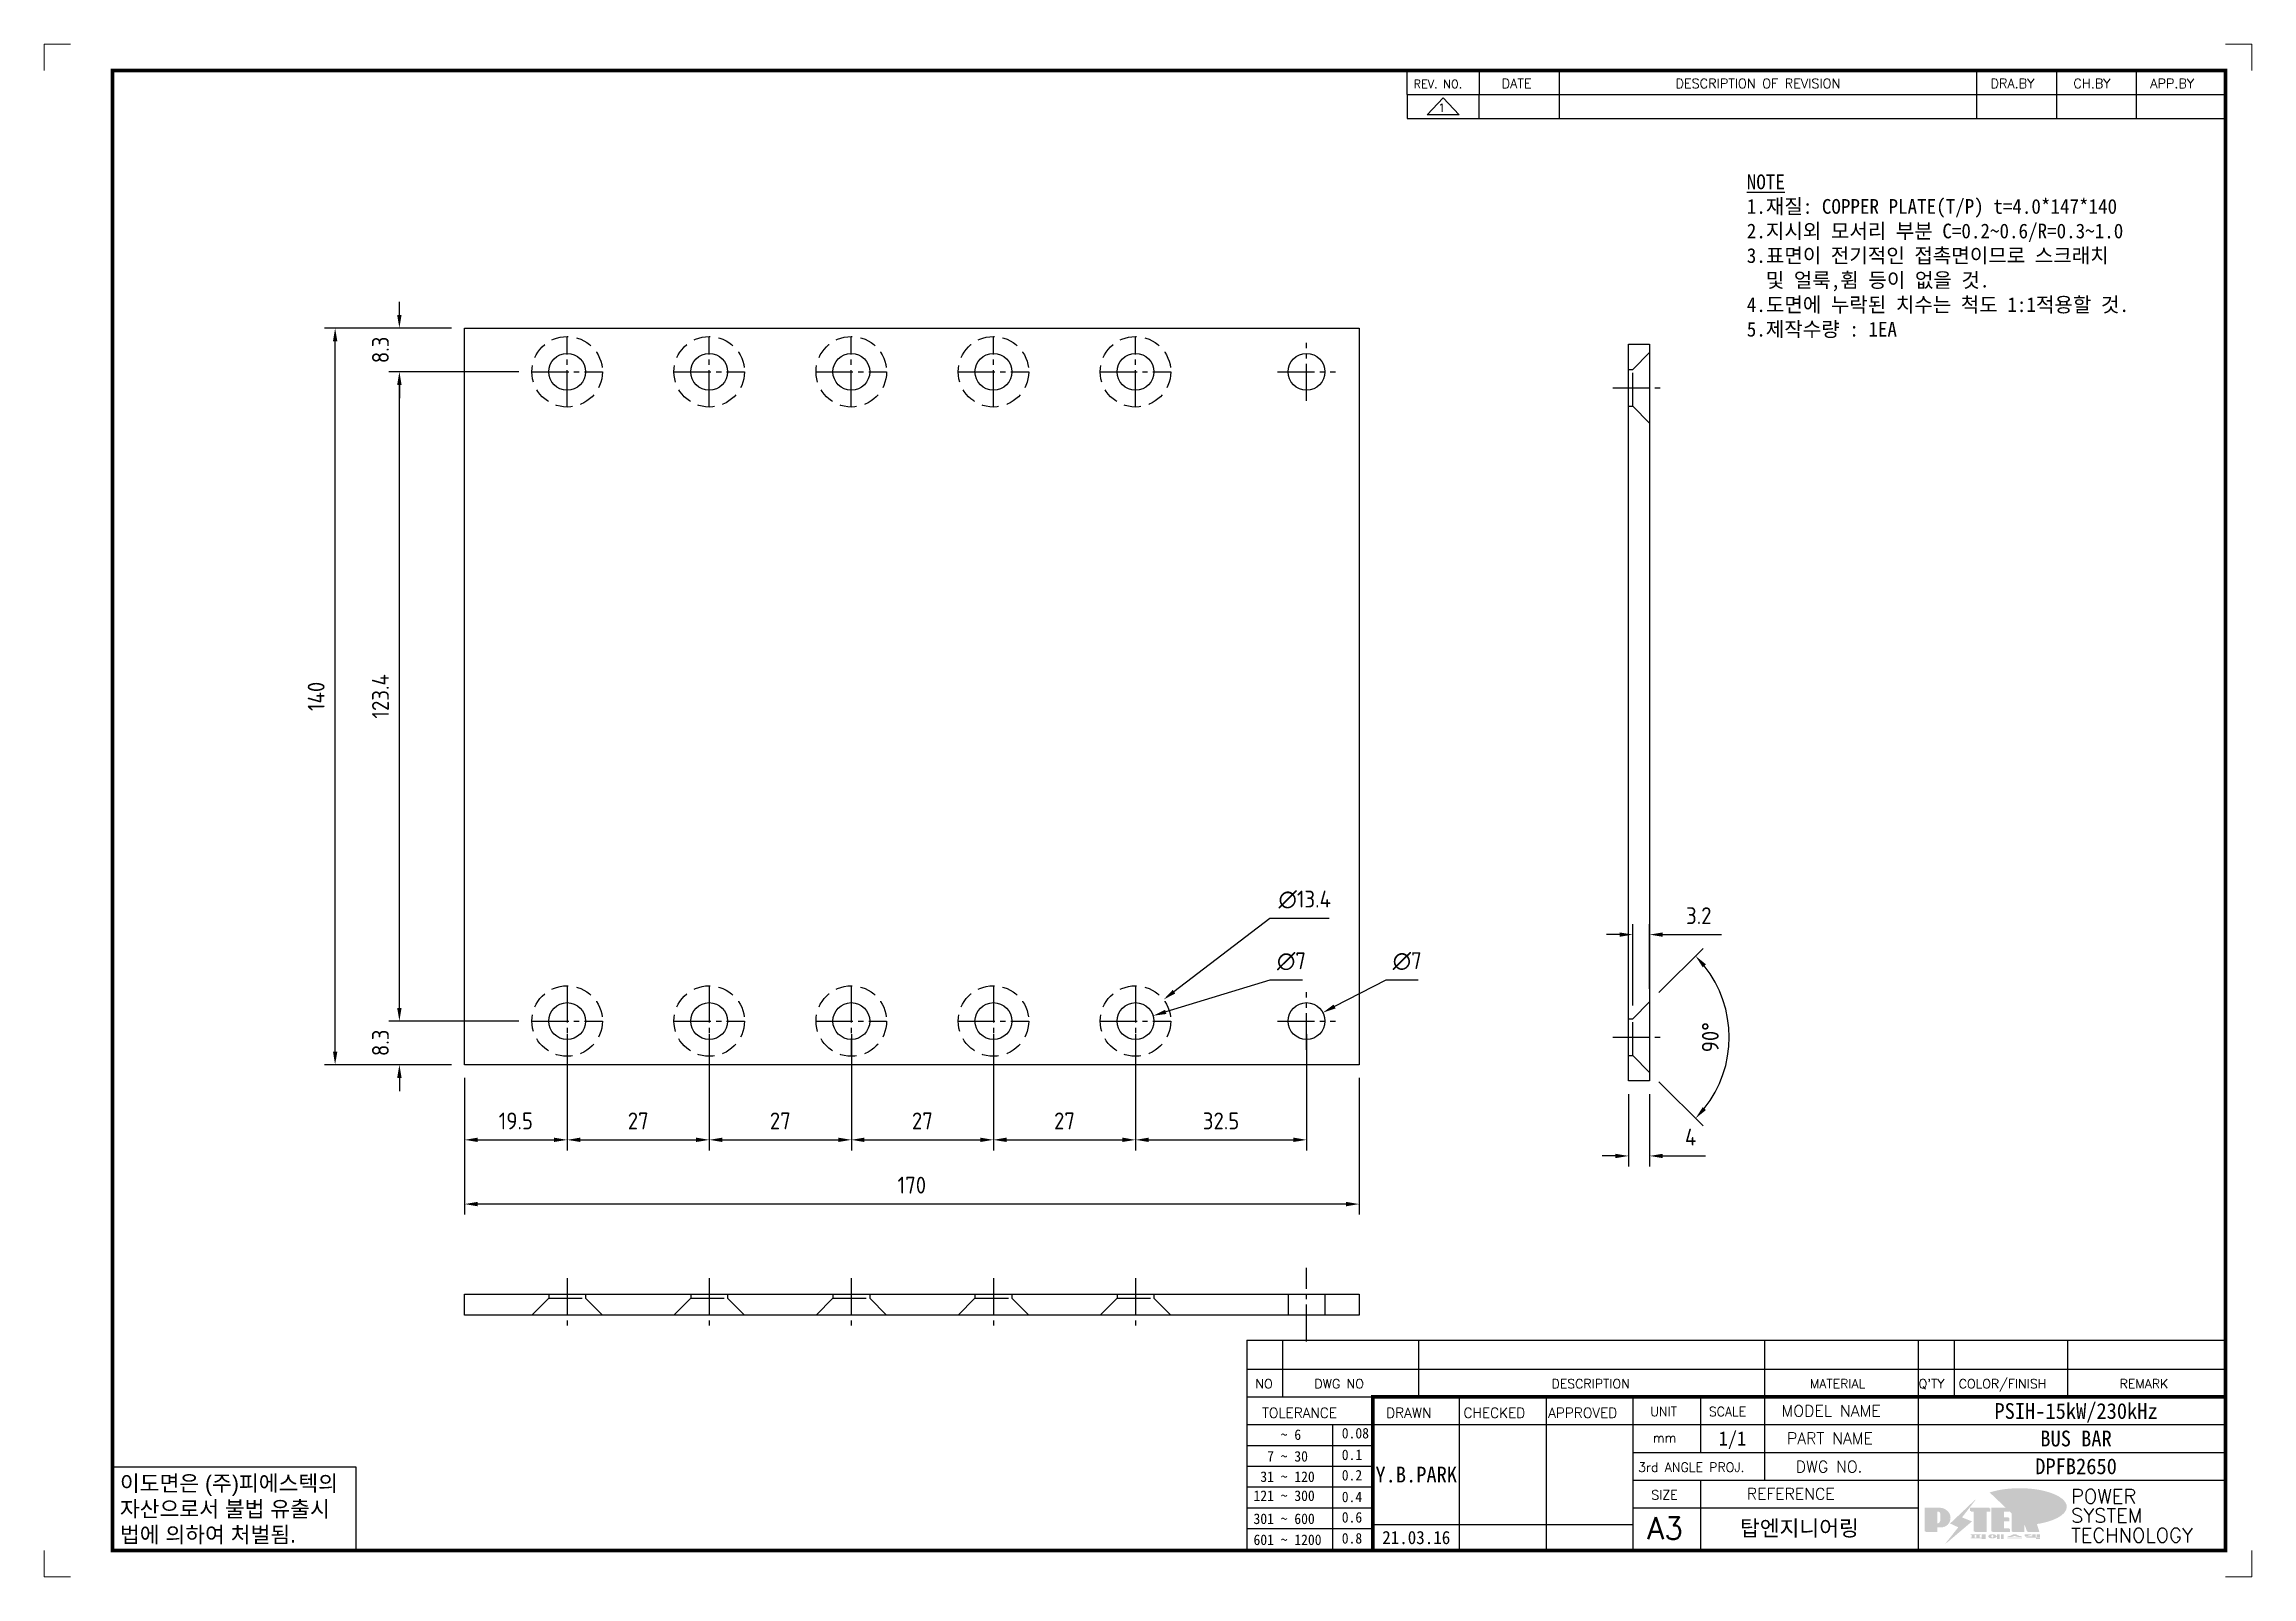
# Model space of a CAD drawing. Header units: millimetres. Extents: x -4251 to 2609, y -1673 to 4048.
# Drawn here: x -2465.8 to -2046.3, y -1277.8 to -986.5 of the extents above; entities that cross this region are included whole.
import ezdxf
from ezdxf.enums import TextEntityAlignment as Align

# ---------------------------------------------------------------- set-up
doc = ezdxf.new("R2010")
doc.units = ezdxf.units.MM
for name, pattern in [('CENTER1', [10, 7, -1, 1, -1]), ('HIDDEN', [9.525, 6.35, -3.175]), ('HIDDEN2', [4.7625, 3.175, -1.5875])]:
    doc.linetypes.add(name, pattern=pattern)
doc.layers.add('FORMAT-1', color=7, linetype='Continuous')
doc.layers.add('line', color=3, linetype='Continuous')
doc.styles.add('h1', font='')
doc.styles.add('HAN', font='')
doc.styles.add('RC', font='simplex.shx')
doc.styles.add('ROMANT', font='simplex.shx')
doc.styles.add('RT', font='simplex.shx', dxfattribs={"oblique": 15})
doc.styles.get("Standard").update_dxf_attribs({"font": 'ISOCP.SHX', "bigfont": 'WHGTXT.SHX'})
doc.styles.get('h1').set_extended_font_data('New Gulim')
doc.styles.get('HAN').set_extended_font_data('GulimChe')
doc.dimstyles.new('PS-1', dxfattribs={"dimtxt": 3.2, "dimasz": 2.5, "dimexe": 2, "dimexo": 2.5, "dimgap": 2, "dimtad": 1, "dimtoh": 1, "dimrnd": 0.05, "dimzin": 12, "dimdsep": 46, "dimtxsty": 'Standard', "dimcen": 0, "dimclrt": 2, "dimazin": 3, "dimtfac": 1, "dimtofl": 0, "dimtmove": 0, "dimatfit": 3, "dimfxl": 0, "dimtolj": 1, "dimtzin": 0, "dimarcsym": 0})

msp = doc.modelspace()

# ---------------------------------------------------------------- texts
at = {"color": 2, "insert": (-2142.319, -1011.2376, -0.0001), "char_height": 2.800095, "attachment_point": 1, "style": 'HAN'}
msp.add_mtext_dynamic_manual_height_columns('{\\LNOTE\\P}1.재질: COPPER PLATE(T/P) t=4.0*147*140\\P2.지시외 모서리 부분 C=0.2~0.6/R=0.3~1.0\\P3.표면이 전기적인 접촉면이므로 스크래치\\P  및 얼룩,휨 등이 없을 것.\\P4.도면에 누락된 치수는 척도 1:1적용할 것.\\P{\\C1;5.제작수량 : 1EA}', width=794.617376, gutter_width=769.2954, heights=[449.7266], dxfattribs=at)

# ---------------------------------------------------------------- blocks, each defined once
blk = doc.blocks.new('A$C224543A8')
at = {"color": 1, "linetype": 'CENTER1'}
for p, q in [((140.5, -9, 0), (140.5, 5, 0)), ((0, 3, 0), (0, -7, 0)), ((27, 3, 0), (27, -7, 0)), ((54, 3, 0), (54, -7, 0)), ((81, 3, 0), (81, -7, 0)), ((108, 3, 0), (108, -7, 0))]:
    blk.add_line(p, q, dxfattribs=at)
at = {"color": 2, "linetype": 'HIDDEN'}
for p, q in [((-3.5, 0, 0), (-3.5, -0.8, 0)), ((3.5, 0, 0), (3.5, -0.8, 0)), ((23.5, 0, 0), (23.5, -0.8, 0)), ((30.5, 0, 0), (30.5, -0.8, 0)), ((77.5, 0, 0), (77.5, -0.8, 0)), ((84.5, 0, 0), (84.5, -0.8, 0)), ((104.5, 0, 0), (104.5, -0.8, 0)), ((111.5, 0, 0), (111.5, -0.8, 0)), ((137, 0, 0), (137, -4, 0)), ((144, 0, 0), (144, -4, 0)), ((-3.5, -0.8, 0), (3.5, -0.8, 0)), ((23.5, -0.8, 0), (30.5, -0.8, 0)), ((50.5, 0, 0), (50.5, -0.8, 0)), ((50.5, -0.8, 0), (57.5, -0.8, 0)), ((57.5, 0, 0), (57.5, -0.8, 0)), ((77.5, -0.8, 0), (84.5, -0.8, 0)), ((104.5, -0.8, 0), (111.5, -0.8, 0))]:
    blk.add_line(p, q, dxfattribs=at)
at = {"color": 6, "elevation": 0}
blk.add_lwpolyline([(-19.5, 0), (150.5, 0), (150.5, -4), (-19.5, -4), (-19.5, 0)], dxfattribs=at)
at = {"color": 2, "linetype": 'HIDDEN', "elevation": 0}
for points in [[(-3.5, -0.8), (-6.7, -4)], [(3.5, -0.8), (6.7, -4)], [(23.5, -0.8), (20.3, -4)], [(30.5, -0.8), (33.7, -4)], [(50.5, -0.8), (47.3, -4)], [(57.5, -0.8), (60.7, -4)], [(77.5, -0.8), (74.3, -4)], [(84.5, -0.8), (87.7, -4)], [(104.5, -0.8), (101.3, -4)], [(111.5, -0.8), (114.7, -4)]]:
    blk.add_lwpolyline(points, dxfattribs=at)
blk = doc.blocks.new('*D640')
at = {"color": 0, "linetype": 'ByBlock', "lineweight": -2}
for p, q in [((-2366.47, -1174.63), (-2366.47, -1196.71)), ((-2385.97, -1182.93), (-2385.97, -1196.71)), ((-2383.47, -1194.71), (-2368.97, -1194.71))]:
    blk.add_line(p, q, dxfattribs=at)
at = {"color": 0}
for points in [[(-2383.47, -1194.29), (-2383.47, -1195.12), (-2385.97, -1194.71)], [(-2368.97, -1194.29), (-2368.97, -1195.12), (-2366.47, -1194.71)]]:
    blk.add_solid(points, dxfattribs=at)
at = {"layer": 'DEFPOINTS', "color": 0}
for p in [(-2366.47, -1172.13, 0), (-2385.97, -1180.43, 0), (-2366.47, -1194.71)]:
    blk.add_point(p, dxfattribs=at)
at = {"color": 2, "insert": (-2376.22, -1191.11), "char_height": 3.2, "attachment_point": 5}
blk.add_mtext('\\A1;19.5', dxfattribs=at)
blk = doc.blocks.new('*D641')
at = {"color": 0, "linetype": 'ByBlock', "lineweight": -2}
for p, q in [((-2366.47, -1174.63), (-2366.47, -1196.71)), ((-2339.47, -1174.63), (-2339.47, -1196.71)), ((-2363.97, -1194.71), (-2341.97, -1194.71))]:
    blk.add_line(p, q, dxfattribs=at)
at = {"color": 0}
for points in [[(-2363.97, -1194.29), (-2363.97, -1195.12), (-2366.47, -1194.71)], [(-2341.97, -1194.29), (-2341.97, -1195.12), (-2339.47, -1194.71)]]:
    blk.add_solid(points, dxfattribs=at)
at = {"layer": 'DEFPOINTS', "color": 0}
for p in [(-2366.47, -1172.13, 0), (-2339.47, -1172.13, 0), (-2339.47, -1194.71)]:
    blk.add_point(p, dxfattribs=at)
at = {"color": 2, "insert": (-2352.97, -1191.11), "char_height": 3.2, "attachment_point": 5}
blk.add_mtext('\\A1;27', dxfattribs=at)
blk = doc.blocks.new('*D642')
at = {"color": 0, "linetype": 'ByBlock', "lineweight": -2}
for p, q in [((-2339.47, -1174.63), (-2339.47, -1196.71)), ((-2312.47, -1174.63), (-2312.47, -1196.71)), ((-2336.97, -1194.71), (-2314.97, -1194.71))]:
    blk.add_line(p, q, dxfattribs=at)
at = {"color": 0}
for points in [[(-2336.97, -1194.29), (-2336.97, -1195.12), (-2339.47, -1194.71)], [(-2314.97, -1194.29), (-2314.97, -1195.12), (-2312.47, -1194.71)]]:
    blk.add_solid(points, dxfattribs=at)
at = {"layer": 'DEFPOINTS', "color": 0}
for p in [(-2339.47, -1172.13, 0), (-2312.47, -1172.13, 0), (-2312.47, -1194.71)]:
    blk.add_point(p, dxfattribs=at)
at = {"color": 2, "insert": (-2325.97, -1191.11), "char_height": 3.2, "attachment_point": 5}
blk.add_mtext('\\A1;27', dxfattribs=at)
blk = doc.blocks.new('*D643')
at = {"color": 0, "linetype": 'ByBlock', "lineweight": -2}
for p, q in [((-2312.47, -1174.63), (-2312.47, -1196.71)), ((-2285.47, -1174.63), (-2285.47, -1196.71)), ((-2309.97, -1194.71), (-2287.97, -1194.71))]:
    blk.add_line(p, q, dxfattribs=at)
at = {"color": 0}
for points in [[(-2309.97, -1194.29), (-2309.97, -1195.12), (-2312.47, -1194.71)], [(-2287.97, -1194.29), (-2287.97, -1195.12), (-2285.47, -1194.71)]]:
    blk.add_solid(points, dxfattribs=at)
at = {"layer": 'DEFPOINTS', "color": 0}
for p in [(-2312.47, -1172.13, 0), (-2285.47, -1172.13, 0), (-2285.47, -1194.71)]:
    blk.add_point(p, dxfattribs=at)
at = {"color": 2, "insert": (-2298.97, -1191.11), "char_height": 3.2, "attachment_point": 5}
blk.add_mtext('\\A1;27', dxfattribs=at)
blk = doc.blocks.new('*D644')
at = {"color": 0, "linetype": 'ByBlock', "lineweight": -2}
for p, q in [((-2285.47, -1174.63), (-2285.47, -1196.71)), ((-2258.47, -1174.63), (-2258.47, -1196.71)), ((-2282.97, -1194.71), (-2260.97, -1194.71))]:
    blk.add_line(p, q, dxfattribs=at)
at = {"color": 0}
for points in [[(-2282.97, -1194.29), (-2282.97, -1195.12), (-2285.47, -1194.71)], [(-2260.97, -1194.29), (-2260.97, -1195.12), (-2258.47, -1194.71)]]:
    blk.add_solid(points, dxfattribs=at)
at = {"layer": 'DEFPOINTS', "color": 0}
for p in [(-2285.47, -1172.13, 0), (-2258.47, -1172.13, 0), (-2258.47, -1194.71)]:
    blk.add_point(p, dxfattribs=at)
at = {"color": 2, "insert": (-2271.97, -1191.11), "char_height": 3.2, "attachment_point": 5}
blk.add_mtext('\\A1;27', dxfattribs=at)
blk = doc.blocks.new('*D645')
at = {"color": 0, "linetype": 'ByBlock', "lineweight": -2}
for p, q in [((-2385.97, -1182.93), (-2385.97, -1208.92)), ((-2215.97, -1182.93), (-2215.97, -1208.92)), ((-2218.47, -1206.92), (-2383.47, -1206.92))]:
    blk.add_line(p, q, dxfattribs=at)
at = {"color": 0}
for points in [[(-2383.47, -1206.5), (-2383.47, -1207.34), (-2385.97, -1206.92)], [(-2218.47, -1206.5), (-2218.47, -1207.34), (-2215.97, -1206.92)]]:
    blk.add_solid(points, dxfattribs=at)
at = {"layer": 'DEFPOINTS', "color": 0}
for p in [(-2385.97, -1180.43, 0), (-2215.97, -1180.43, 0), (-2385.97, -1206.92)]:
    blk.add_point(p, dxfattribs=at)
at = {"color": 2, "insert": (-2300.97, -1203.32), "char_height": 3.2, "attachment_point": 5}
blk.add_mtext('\\A1;170', dxfattribs=at)
blk = doc.blocks.new('*D646')
at = {"color": 0, "linetype": 'ByBlock', "lineweight": -2}
for p, q in [((-2398.35, -1169.63), (-2398.35, -1167.13)), ((-2375.67, -1172.13), (-2400.35, -1172.13)), ((-2388.47, -1180.43), (-2400.35, -1180.43)), ((-2398.35, -1182.93), (-2398.35, -1185.43))]:
    blk.add_line(p, q, dxfattribs=at)
at = {"color": 0}
for points in [[(-2398.77, -1169.63), (-2397.93, -1169.63), (-2398.35, -1172.13)], [(-2398.77, -1182.93), (-2397.93, -1182.93), (-2398.35, -1180.43)]]:
    blk.add_solid(points, dxfattribs=at)
at = {"layer": 'DEFPOINTS', "color": 0}
for p in [(-2398.35, -1172.13), (-2373.17, -1172.13, 0), (-2385.97, -1180.43, 0)]:
    blk.add_point(p, dxfattribs=at)
at = {"color": 2, "insert": (-2401.95, -1176.28), "char_height": 3.2, "attachment_point": 5, "rotation": 90}
blk.add_mtext('\\A1;8.3', dxfattribs=at)
blk = doc.blocks.new('*D647')
at = {"color": 0, "linetype": 'ByBlock', "lineweight": -2}
for p, q in [((-2375.67, -1048.73), (-2400.35, -1048.73)), ((-2398.35, -1169.63), (-2398.35, -1051.23)), ((-2375.67, -1172.13), (-2400.35, -1172.13))]:
    blk.add_line(p, q, dxfattribs=at)
at = {"color": 0}
for points in [[(-2398.77, -1051.23), (-2397.93, -1051.23), (-2398.35, -1048.73)], [(-2398.77, -1169.63), (-2397.93, -1169.63), (-2398.35, -1172.13)]]:
    blk.add_solid(points, dxfattribs=at)
at = {"layer": 'DEFPOINTS', "color": 0}
for p in [(-2398.35, -1048.73), (-2373.17, -1048.73, 0), (-2373.17, -1172.13, 0)]:
    blk.add_point(p, dxfattribs=at)
at = {"color": 2, "insert": (-2401.95, -1110.43), "char_height": 3.2, "attachment_point": 5, "rotation": 90}
blk.add_mtext('\\A1;123.4', dxfattribs=at)
blk = doc.blocks.new('*D648')
at = {"color": 0, "linetype": 'ByBlock', "lineweight": -2}
for p, q in [((-2398.35, -1037.93), (-2398.35, -1035.43)), ((-2388.47, -1040.43), (-2400.35, -1040.43)), ((-2375.67, -1048.73), (-2400.35, -1048.73)), ((-2398.35, -1051.23), (-2398.35, -1053.73))]:
    blk.add_line(p, q, dxfattribs=at)
at = {"color": 0}
for points in [[(-2398.77, -1037.93), (-2397.93, -1037.93), (-2398.35, -1040.43)], [(-2398.77, -1051.23), (-2397.93, -1051.23), (-2398.35, -1048.73)]]:
    blk.add_solid(points, dxfattribs=at)
at = {"layer": 'DEFPOINTS', "color": 0}
for p in [(-2398.35, -1040.43), (-2385.97, -1040.43, 0), (-2373.17, -1048.73, 0)]:
    blk.add_point(p, dxfattribs=at)
at = {"color": 2, "insert": (-2401.95, -1044.58), "char_height": 3.2, "attachment_point": 5, "rotation": 90}
blk.add_mtext('\\A1;8.3', dxfattribs=at)
blk = doc.blocks.new('*D649')
at = {"color": 0, "linetype": 'ByBlock', "lineweight": -2}
for p, q in [((-2388.47, -1040.43), (-2412.56, -1040.43)), ((-2410.56, -1177.93), (-2410.56, -1042.93)), ((-2388.47, -1180.43), (-2412.56, -1180.43))]:
    blk.add_line(p, q, dxfattribs=at)
at = {"color": 0}
for points in [[(-2410.97, -1042.93), (-2410.14, -1042.93), (-2410.56, -1040.43)], [(-2410.97, -1177.93), (-2410.14, -1177.93), (-2410.56, -1180.43)]]:
    blk.add_solid(points, dxfattribs=at)
at = {"layer": 'DEFPOINTS', "color": 0}
for p in [(-2410.56, -1040.43), (-2385.97, -1040.43, 0), (-2385.97, -1180.43, 0)]:
    blk.add_point(p, dxfattribs=at)
at = {"color": 2, "insert": (-2414.16, -1110.43), "char_height": 3.2, "attachment_point": 5, "rotation": 90}
blk.add_mtext('\\A1;140', dxfattribs=at)
blk = doc.blocks.new('*D650')
at = {"color": 0, "linetype": 'ByBlock', "lineweight": -2}
for p, q in [((-2258.47, -1174.63), (-2258.47, -1196.71)), ((-2225.97, -1174.63), (-2225.97, -1196.71)), ((-2255.97, -1194.71), (-2228.47, -1194.71))]:
    blk.add_line(p, q, dxfattribs=at)
at = {"color": 0}
for points in [[(-2255.97, -1194.29), (-2255.97, -1195.12), (-2258.47, -1194.71)], [(-2228.47, -1194.29), (-2228.47, -1195.12), (-2225.97, -1194.71)]]:
    blk.add_solid(points, dxfattribs=at)
at = {"layer": 'DEFPOINTS', "color": 0}
for p in [(-2258.47, -1172.13, 0), (-2225.97, -1172.13, 0), (-2225.97, -1194.71)]:
    blk.add_point(p, dxfattribs=at)
at = {"color": 2, "insert": (-2242.22, -1191.11), "char_height": 3.2, "attachment_point": 5}
blk.add_mtext('\\A1;32.5', dxfattribs=at)
blk = doc.blocks.new('*D651')
at = {"color": 0, "linetype": 'ByBlock', "lineweight": -2}
for p, q in [((-2164.78, -1186), (-2164.78, -1199.77)), ((-2160.78, -1186), (-2160.78, -1199.77)), ((-2167.28, -1197.77), (-2169.78, -1197.77)), ((-2158.28, -1197.77), (-2150.18, -1197.77))]:
    blk.add_line(p, q, dxfattribs=at)
at = {"color": 0}
for points in [[(-2167.28, -1197.36), (-2167.28, -1198.19), (-2164.78, -1197.77)], [(-2158.28, -1197.36), (-2158.28, -1198.19), (-2160.78, -1197.77)]]:
    blk.add_solid(points, dxfattribs=at)
at = {"layer": 'DEFPOINTS', "color": 0}
for p in [(-2164.78, -1183.5, 0), (-2160.78, -1183.5, 0), (-2160.78, -1197.77)]:
    blk.add_point(p, dxfattribs=at)
at = {"color": 2, "insert": (-2152.98, -1194.17), "char_height": 3.2, "attachment_point": 5}
blk.add_mtext('\\A1;4', dxfattribs=at)
blk = doc.blocks.new('*D652')
at = {"color": 0, "linetype": 'ByBlock', "lineweight": -2}
for p, q in [((-2159.01, -1166.73), (-2150.63, -1158.35)), ((-2159.01, -1183.67), (-2150.63, -1192.04))]:
    blk.add_line(p, q, dxfattribs=at)
blk.add_arc((-2167.48, -1175.2), 21.82, 321.5672, 38.4328, dxfattribs=at)
at = {"color": 0}
for points in [[(-2150.69, -1161.91), (-2150.07, -1161.36), (-2152.05, -1159.77)], [(-2150.07, -1189.04), (-2150.69, -1188.49), (-2152.05, -1190.63)]]:
    blk.add_solid(points, dxfattribs=at)
at = {"layer": 'DEFPOINTS', "color": 0}
for p in [(-2160.78, -1168.5, 0), (-2163.98, -1171.7, 0), (-2163.98, -1178.7, 0), (-2160.78, -1181.9, 0), (-2146.4, -1180.85)]:
    blk.add_point(p, dxfattribs=at)
at = {"color": 2, "insert": (-2149.25, -1175.2), "char_height": 3.2, "attachment_point": 5, "rotation": 90}
blk.add_mtext('\\A1;90°', dxfattribs=at)
blk = doc.blocks.new('*D653')
at = {"color": 0, "linetype": 'ByBlock', "lineweight": -2}
for p, q in [((-2166.48, -1155.7), (-2168.98, -1155.7)), ((-2163.98, -1169.2), (-2163.98, -1153.7)), ((-2160.78, -1166), (-2160.78, -1153.7)), ((-2158.28, -1155.7), (-2147.1, -1155.7))]:
    blk.add_line(p, q, dxfattribs=at)
at = {"color": 0}
for points in [[(-2166.48, -1155.29), (-2166.48, -1156.12), (-2163.98, -1155.7)], [(-2158.28, -1155.29), (-2158.28, -1156.12), (-2160.78, -1155.7)]]:
    blk.add_solid(points, dxfattribs=at)
at = {"layer": 'DEFPOINTS', "color": 0}
for p in [(-2160.78, -1155.7), (-2160.78, -1168.5, 0), (-2163.98, -1171.7, 0)]:
    blk.add_point(p, dxfattribs=at)
at = {"color": 2, "insert": (-2151.44, -1152.1), "char_height": 3.2, "attachment_point": 5}
blk.add_mtext('\\A1;3.2', dxfattribs=at)
blk = doc.blocks.new('*D654')
at = {"color": 0, "linetype": 'ByBlock', "lineweight": -2}
for p, q in [((-2232.96, -1152.65), (-2251.16, -1166.55)), ((-2221.68, -1152.65), (-2232.96, -1152.65))]:
    blk.add_line(p, q, dxfattribs=at)
at = {"color": 0}
blk.add_solid([(-2251.41, -1166.22), (-2250.91, -1166.88), (-2253.15, -1168.06)], dxfattribs=at)
at = {"layer": 'DEFPOINTS', "color": 0}
for p in [(-2253.15, -1168.06, 0), (-2263.8, -1176.2, 0)]:
    blk.add_point(p, dxfattribs=at)
at = {"color": 2, "insert": (-2226.32, -1149.05), "char_height": 3.2, "attachment_point": 5}
blk.add_mtext('\\A1;∅13.4', dxfattribs=at)
blk = doc.blocks.new('*D655')
at = {"color": 0, "linetype": 'ByBlock', "lineweight": -2}
for p, q in [((-2232.92, -1164.39), (-2252.73, -1170.39)), ((-2226.76, -1164.39), (-2232.92, -1164.39))]:
    blk.add_line(p, q, dxfattribs=at)
at = {"color": 0}
blk.add_solid([(-2252.85, -1169.99), (-2252.61, -1170.79), (-2255.12, -1171.12)], dxfattribs=at)
at = {"layer": 'DEFPOINTS', "color": 0}
for p in [(-2261.82, -1173.15, 0), (-2255.12, -1171.12, 0)]:
    blk.add_point(p, dxfattribs=at)
at = {"color": 2, "insert": (-2228.84, -1160.79), "char_height": 3.2, "attachment_point": 5}
blk.add_mtext('\\A1;∅7', dxfattribs=at)
blk = doc.blocks.new('*D656')
at = {"color": 0, "linetype": 'ByBlock', "lineweight": -2}
for p, q in [((-2210.93, -1164.35), (-2220.64, -1169.37)), ((-2204.77, -1164.35), (-2210.93, -1164.35))]:
    blk.add_line(p, q, dxfattribs=at)
at = {"color": 0}
blk.add_solid([(-2220.84, -1169), (-2220.45, -1169.74), (-2222.86, -1170.52)], dxfattribs=at)
at = {"layer": 'DEFPOINTS', "color": 0}
for p in [(-2229.08, -1173.74, 0), (-2222.86, -1170.52, 0)]:
    blk.add_point(p, dxfattribs=at)
at = {"color": 2, "insert": (-2206.85, -1160.75), "char_height": 3.2, "attachment_point": 5}
blk.add_mtext('\\A1;∅7', dxfattribs=at)
blk = doc.blocks.new('re3')
at = {"color": 180}
for p, q in [((0, 0), (0, -4.55)), ((6.87, -0.64), (3.86, -3.91)), ((9.88, -3.91), (3.86, -3.91)), ((6.87, -0.64), (9.88, -3.91)), ((13.74, -4.55), (13.74, 0)), ((28.97, -4.55), (28.97, 0)), ((108.25, -4.55), (108.25, 0)), ((123.49, -4.55), (123.49, 0)), ((138.64, -4.55), (138.64, 0)), ((0, -4.55), (155.53, -4.55))]:
    blk.add_line(p, q, dxfattribs=at)
at = {"color": 2, "style": 'RC', "oblique": 15}
blk.add_attdef('REV.NO', text='', height=1.56, dxfattribs=at).set_placement((6.59, -2.56), align=Align.MIDDLE_CENTER)
blk.add_attdef('-1', text='', height=1.56, dxfattribs=at).set_placement((9.37, -1.66), align=Align.MIDDLE_LEFT)
at = {"color": 2, "style": 'HAN'}
for tag, p in [('REV.-DATE', (21.36, -2.28)), ('DRA.BY', (115.87, -2.28)), ('CH.BY', (131.07, -2.28)), ('APP.BY', (147.09, -2.28))]:
    blk.add_attdef(tag, text='', height=2.5, dxfattribs=at).set_placement(p, align=Align.MIDDLE_CENTER)
blk.add_attdef('DESCRIPTION-OF-REVISION', text='', height=2.5, dxfattribs=at).set_placement((31.61, -2.28), align=Align.MIDDLE_LEFT)
blk = doc.blocks.new('no3')
at = {"color": 180}
for p, q in [((0, 5.5), (0, 0)), ((0, 5.5), (186, 5.5)), ((6.79, 5.5), (6.79, 0)), ((32.74, 0.11), (32.74, 5.5)), ((98.4, 5.5), (98.4, 0)), ((127.61, 5.5), (127.61, 0)), ((134.43, 5.5), (134.43, 0)), ((155.98, 5.5), (155.98, 0))]:
    blk.add_line(p, q, dxfattribs=at)
at = {"color": 2, "style": 'HAN'}
for tag, p in [('PART-NO', (19.76, 2.75)), ('MATERIAL', (111.38, 2.75)), ("Q'TY", (131.02, 2.75)), ('COLOR/FINISH', (145.2, 2.75)), ('REMARK', (170.76, 2.75))]:
    blk.add_attdef(tag, text='', height=2.9, dxfattribs=at).set_placement(p, align=Align.MIDDLE_CENTER)
blk.add_attdef('DESCRIPTION', text='', height=2.9, dxfattribs=at).set_placement((34.51, 2.75), align=Align.MIDDLE_LEFT)
at = {"color": 2, "style": 'RT', "oblique": 15}
blk.add_attdef('NO', text='', height=1.74, dxfattribs=at).set_placement((3.38, 2.51), align=Align.MIDDLE_CENTER)
blk = doc.blocks.new('t3')
for p, q in [((0, 15.88), (46.25, 15.88)), ((0, 15.88), (0, 0)), ((46.25, 15.88), (46.25, 0)), ((0, 0), (46.25, 0))]:
    blk.add_line(p, q)
at = {"color": 1, "style": 'h1'}
for s, p in [('이도면은 (주)피에스텍의', (1.4, 11.29)), ('자산으로서 불법 유출시', (1.4, 6.41)), ('법에 의하여 처벌됨.', (1.4, 1.52))]:
    blk.add_text(s, height=3, dxfattribs=at).set_placement(p)
blk = doc.blocks.new('new LOGO')
at = {"layer": 'line'}
h = blk.add_hatch(color=1, dxfattribs=at)
h.paths.add_polyline_path([(41.5, 16.4), (54.3, 16.4, 1), (54.3, 82.9), (0, 82.9), (0, -0.1), (41.5, -0.1)])
h.paths.add_polyline_path([(41.5, 27.9), (41.5, 71.9), (43.6, 71.9, -0.414214), (54.6, 60.9), (54.6, 38.9, -0.414214), (43.6, 27.9)], flags=16)
h.paths.add_polyline_path([(214.7, 71.9), (227.5, 71.9), (227.5, 82.9), (159.7, 82.9), (159.7, 71.9), (172.5, 71.9), (172.5, -0.1), (214.7, -0.1)])
h.paths.add_polyline_path([(276, 37.4), (294.8, 37.4), (294.8, 49.1), (276, 49.1), (276, 71.9), (294.8, 71.9), (294.8, 82.9), (234.5, 82.9), (234.5, -0.1), (297, -0.1), (297, 10.9), (276, 10.9)])
h.paths.add_polyline_path([(347.2, 35.2), (359.7, -0.1), (400.5, -0.1), (379.6, 66.8), (399.7, 82.9), (380.6, 82.9), (347.2, 61.6), (347.2, 82.9), (305.5, 82.9), (305.5, -0.1), (347.2, -0.1)])
h = blk.add_hatch(color=250, dxfattribs=at)
h.paths.add_polyline_path([(44.5, 69.4), (46.6, 69.4, -0.129793), (52, 68, 0.221832), (43.6, 71.9), (41.5, 71.9), (41.5, 27.9), (43.6, 27.9, 0.02048), (44.5, 28)], flags=17)
h.paths.add_polyline_path([(44.5, 13.9), (57.3, 13.9, 0.72362), (77.1, 73.9, -0.679777), (54.3, 16.4), (41.5, 16.4), (41.5, -0.1), (3, -0.1), (3, -2.6), (44.5, -2.6)])
h.paths.add_polyline_path([(117.9, 14.2), (71.5, -44.4), (77.1, -39.6), (120.8, 15.6), (92, 28.9), (173.3, 106), (177.5, 111.4), (89.1, 27.6)])
h.paths.add_polyline_path([(162.7, 71.9), (162.7, 69.4), (172.5, 69.4), (172.5, 71.9)], flags=17)
h.paths.add_polyline_path([(217.7, 69.4), (230.5, 69.4), (230.5, 80.4), (227.5, 80.4), (227.5, 71.9), (214.7, 71.9), (214.7, -0.1), (175.5, -0.1), (175.5, -2.6), (217.7, -2.6)])
h.paths.add_polyline_path([(297.8, 46.6), (294.8, 46.6), (294.8, 37.4), (276, 37.4), (276, 10.9), (279, 10.9), (279, 34.9), (297.8, 34.9)])
h.paths.add_polyline_path([(300, 8.4), (297, 8.4), (297, -0.1), (237.5, -0.1), (237.5, -2.6), (300, -2.6)])
h.paths.add_polyline_path([(297.8, 80.4), (294.8, 80.4), (294.8, 71.9), (276, 71.9), (276, 49.1), (279, 49.1), (279, 69.4), (297.8, 69.4)])
h.paths.add_polyline_path([(350.2, 80.4), (347.2, 80.4), (347.2, 61.6), (350.2, 63.5)])
h.paths.add_polyline_path([(350.2, 26.7), (347.2, 35.2), (347.2, -0.1), (308.5, -0.1), (308.5, -2.6), (350.2, -2.6)])
h.paths.add_polyline_path([(402.7, 80.4), (396.5, 80.4), (379.6, 66.8), (400.5, -0.1), (361.8, -0.1), (362.7, -2.6), (403.5, -2.6), (382.6, 64.3)])
blk.add_hatch(color=5, dxfattribs=at).paths.add_polyline_path([(166.3, 35), (131, 49), (180.4, 112.7), (92, 28.9), (120.8, 15.6), (74.4, -43)])
h = blk.add_hatch(color=253, dxfattribs=at)
edge = h.paths.add_edge_path()
edge.add_ellipse((333.9, 86.4), major_axis=(-165.9, 0), ratio=0.39426, start_angle=111.51268, end_angle=334.46902)
edge.add_ellipse((314.1, 81.2), major_axis=(-153.7, 0), ratio=0.40699, start_angle=121.30662, end_angle=327.74369, ccw=False)
edge.add_line((394, 27.8), (394.7, 25.6))
h = blk.add_hatch(color=250, dxfattribs=at)
edge = h.paths.add_edge_path()
edge.add_ellipse((237.8, -17.6), major_axis=(-14.3, 0), ratio=0.526336, start_angle=192.2456, end_angle=269.07481)
edge.add_line((238.1, -10.1), (237.6, -10.1))
edge.add_ellipse((237.8, -17.6), major_axis=(-14.3, 0), ratio=0.526336, start_angle=270.92519, end_angle=449.07481)
edge.add_line((237.6, -25.1), (238.1, -25.1))
edge.add_ellipse((237.8, -17.6), major_axis=(-14.3, 0), ratio=0.526336, start_angle=450.92519, end_angle=527.7544)
edge.add_line((251.7, -19.2), (254.1, -19.2))
edge.add_line((254.1, -19.2), (254.1, -27.1))
edge.add_line((254.1, -27.1), (263.1, -27.1))
edge.add_line((263.1, -27.1), (263.1, -10.1))
edge.add_line((263.1, -10.1), (254.1, -10.1))
edge.add_line((254.1, -10.1), (254.1, -16))
edge.add_line((254.1, -16), (251.7, -16))
h.paths.add_polyline_path([(241, -16.4), (241, -18.7, -1), (234.4, -18.7), (234.4, -16.4, -1)], flags=16)
h.paths.add_polyline_path([(278.2, -10.1), (268.1, -10.1), (268.1, -27.1), (278.2, -27.1)])
h.paths.add_polyline_path([(310.3, -10.1), (310.3, -11.1, -0.157169), (289.3, -17.5), (294, -19.9, 0.128407), (316.3, -15.9, 0.128407), (338.6, -19.9), (343.3, -17.5, -0.157169), (322.2, -11.1), (322.2, -10.1)])
h.paths.add_polyline_path([(342.1, -25.1), (342.1, -22.3), (290.4, -22.3), (290.4, -25.1)])
h.paths.add_polyline_path([(352, -10.1), (352, -16.2, 0.414214), (354, -18.2), (378.7, -18.2), (378.7, -19.6), (390.2, -19.6), (390.2, -10.1), (378.7, -10.1), (378.7, -13.6), (374.7, -13.6), (374.7, -15.1), (378.7, -15.1), (378.7, -16.2), (364.7, -16.2), (364.7, -15.1), (371.2, -15.1), (371.2, -13.6), (364.7, -13.6), (364.7, -12.6), (374.7, -12.6), (374.7, -10.1)])
h.paths.add_polyline_path([(393.8, -10.1), (393.8, -19.6), (405, -19.6), (405, -10.1)])
h.paths.add_polyline_path([(405, -27.1), (405, -20.9), (356.8, -20.9), (356.8, -23), (391.8, -23), (391.8, -27.1)])
h.paths.add_polyline_path([(200.4, -10.1), (200.4, -22.3), (193.2, -22.3), (193.2, -12.6), (196.6, -12.6), (196.6, -10.1), (161, -10.1), (161, -12.6), (164.5, -12.6), (164.5, -22.3), (161, -22.3), (161, -25.1), (200.4, -25.1), (200.4, -27.1), (213.9, -27.1), (213.9, -10.1)])
h.paths.add_polyline_path([(182, -12.6), (175.6, -12.6), (175.6, -22.3), (182, -22.3)], flags=17)
blk = doc.blocks.new('format-3')
at = {"color": 3, "lineweight": 9}
for p, q in [((0, 286.3), (0, 291.3)), ((5, 291.3), (0, 291.3)), ((414.5, 291.3), (419.5, 291.3)), ((419.5, 286.3), (419.5, 291.3)), ((0, 5), (0, 0)), ((419.5, 5), (419.5, 0)), ((5, 0), (0, 0)), ((414.5, 0), (419.5, 0))]:
    blk.add_line(p, q, dxfattribs=at)
at = {"color": 180}
for p, q in [((258.97, 281.75), (258.97, 286.3)), ((272.71, 281.75), (272.71, 286.3)), ((287.94, 281.75), (287.94, 286.3)), ((367.22, 281.75), (367.22, 286.3)), ((382.45, 281.75), (382.45, 286.3)), ((397.61, 281.75), (397.61, 286.3)), ((258.97, 281.75), (414.5, 281.75)), ((228.5, 39.49), (228.5, 5)), ((228.5, 39.49), (414.5, 39.49)), ((235.29, 39.49), (235.29, 34.21)), ((261.24, 34.21), (261.24, 39.49)), ((326.9, 39.49), (326.9, 34.21)), ((356.11, 39.49), (356.11, 34.21)), ((362.93, 39.49), (362.93, 34.21)), ((384.48, 39.49), (384.48, 34.21)), ((228.5, 34.21), (252.48, 34.21)), ((268.96, 5), (268.96, 34.21)), ((285.45, 5), (285.45, 34.21)), ((301.94, 5), (301.94, 34.21)), ((314.72, 34.21), (314.72, 23.65)), ((326.9, 34.21), (326.9, 18.37)), ((356.11, 34.21), (356.11, 5)), ((228.5, 28.93), (252.48, 28.93)), ((244.89, 5.23), (244.89, 28.93)), ((252.48, 28.93), (414.5, 28.93)), ((228.5, 24.98), (252.48, 24.98)), ((228.5, 21.03), (252.48, 21.03)), ((301.94, 23.65), (414.5, 23.65)), ((228.5, 17.08), (252.48, 17.08)), ((301.94, 18.37), (414.5, 18.37)), ((314.72, 18.37), (314.72, 5)), ((228.5, 13.13), (252.48, 13.13)), ((301.94, 13.09), (356.11, 13.09)), ((228.5, 9.18), (252.48, 9.18)), ((252.48, 9.95), (301.94, 9.95))]:
    blk.add_line(p, q, dxfattribs=at)
at = {"const_width": 0.7}
blk.add_lwpolyline([(252.48, 5), (252.48, 34.21), (414.5, 34.21)], dxfattribs=at)
at = {"layer": 'FORMAT-1', "const_width": 0.7}
blk.add_lwpolyline([(13, 5), (13, 286.3), (414.5, 286.3), (414.5, 5)], close=True, dxfattribs=at)
blk.add_blockref('t3', (13, 5))
at = {"xscale": 0.05400000000000027, "yscale": 0.05400000000000027, "zscale": 0.05400000000000027}
blk.add_blockref('new LOGO', (357.35, 8.65), dxfattribs=at)
at = {"color": 2}
for s, height, style, p in [('REV. NO.', 1.56, 'RC', (260.23, 282.95)), ('DATE', 1.788, 'RC', (276.95, 282.94)), ('DESCRIPTION OF REVISION', 1.7875, 'RC', (309.98, 282.94)), ('DRA.BY', 1.788, 'RC', (369.83, 282.94)), ('CH.BY', 1.788, 'RC', (385.59, 282.94)), ('APP.BY', 1.788, 'RC', (400.18, 282.94)), ('COLOR/FINISH', 1.7424, 'RC', (363.8, 35.83)), ('NO', 1.742, 'RC', (230.16, 35.83)), ('DWG NO', 1.742, 'RC', (241.36, 35.83)), ('DESCRIPTION', 1.7424, 'RC', (286.43, 35.83)), ('MATERIAL', 1.742, 'RC', (335.52, 35.83)), ("Q'TY", 1.742, 'RC', (356.17, 35.83)), ('REMARK', 1.742, 'RC', (394.37, 35.83)), (' TOLERANCE', 1.9, 'RC', (230.11, 30.22)), ('DRAWN', 1.9, 'RC', (255, 30.22)), ('CHECKED', 1.9, 'RC', (269.71, 30.22)), ('APPROVED', 1.9, 'RC', (285.8, 30.22)), ('UNIT', 1.742, 'RC', (305.19, 30.55)), ('SCALE', 1.742, 'RC', (316.32, 30.55)), ('MODEL NAME', 2.178, 'RC', (330.12, 30.46)), ('    ~ 6', 2, 'HAN', (229.8, 26.03)), ('0.08', 2, 'HAN', (246.57, 26.31)), ('mm', 1.742, 'RC', (305.67, 25.56)), ('PART NAME', 2.178, 'RC', (331.17, 25.24)), ('  7 ~ 30', 2, 'HAN', (229.8, 21.91)), ('0.1', 2, 'HAN', (246.57, 22.2)), ('3rd ANGLE PROJ.', 1.7424, 'RC', (302.87, 19.97)), ('DWG NO.', 2.178, 'RC', (332.84, 19.85)), (' 31 ~ 120', 2, 'HAN', (229.8, 18.04)), ('0.2', 2, 'HAN', (246.57, 18.32)), ('REFERENCE', 2.178, 'RC', (323.52, 14.69)), ('121 ~ 300', 2, 'HAN', (229.8, 14.42)), ('0.4', 2, 'HAN', (246.57, 14.2)), ('SIZE', 1.742, 'RC', (305.39, 14.71)), ('301 ~ 600', 2, 'HAN', (229.8, 10.04)), ('0.6', 2, 'HAN', (246.57, 10.32)), ('601 ~ 1200', 2, 'HAN', (229.8, 6.05)), ('0.8', 2, 'HAN', (246.57, 6.33))]:
    blk.add_text(s, height=height, dxfattribs=dict(at, style=style)).set_placement(p)
at = {"style": 'ROMANT'}
for s, p in [('SYSTEM', (385.15, 10.31)), ('POWER', (385.15, 13.96)), ('TECHNOLOGY', (385.15, 6.56))]:
    blk.add_text(s, height=2.7, dxfattribs=at).set_placement(p)
at = {"color": 2, "lineweight": 25, "style": 'RC'}
blk.add_text('A3', height=4.182, dxfattribs=at).set_placement((304.61, 7.14))
at = {"style": 'HAN'}
for tag, height, p in [('MODEL-NAME', 3, (386.1, 31.53)), ('SCALE', 2.7, (320.81, 26.29)), ('PART-NAME', 3, (386.1, 26.29)), ('CH-BY', 3, (277.21, 19.44)), ('DWG-NO', 3, (386.1, 21.01)), ('DRA-BY', 3, (260.72, 19.44)), ('APP-BY', 3, (293.7, 19.44)), ('DRA-DATE', 2.5, (260.72, 7.47)), ('CH-DATE', 2.5, (277.21, 7.47)), ('APP-DATE', 2.5, (293.7, 7.47)), ('관련업체', 3, (333.52, 9.26))]:
    blk.add_attdef(tag, text='', height=height, dxfattribs=at).set_placement(p, align=Align.MIDDLE_CENTER)

# ---------------------------------------------------------------- dimensions: what is measured, and where the dimension line sits
for base, p1, p2, picture, middle in [((-2398.35, -1040.4313), (-2373.173, -1048.7313, 0.0001), (-2385.973, -1040.4313, 0), '*D648', (-2398.35, -1044.5813)), ((-2398.35, -1172.1313), (-2385.973, -1180.4313, 0), (-2373.173, -1172.1313, 0.0001), '*D646', (-2398.35, -1176.2813))]:
    dim = msp.add_linear_dim(base=base, p1=p1, p2=p2, angle=90, dimstyle='PS-1', override={"dimarcsym": 1})
    dim.commit()
    dim.dimension.update_dxf_attribs({"geometry": picture, "text_midpoint": middle, "dimtype": 160})
for base, p1, p2, angle, picture, middle in [((-2410.5559, -1040.4313), (-2385.973, -1180.4313, 0), (-2385.973, -1040.4313, 0), 90, '*D649', (-2414.1559, -1110.4313)), ((-2398.35, -1048.7313), (-2373.173, -1172.1313, 0.0001), (-2373.173, -1048.7313, 0.0001), 90, '*D647', (-2401.9503, -1110.4313)), ((-2160.777, -1155.704), (-2163.977, -1171.699, 0.0001), (-2160.777, -1168.499, 0.0001), 180, '*D653', (-2151.4409, -1152.1037)), ((-2160.777, -1197.7749), (-2164.777, -1183.499, 0), (-2160.777, -1183.499, 0), 180, '*D651', (-2152.977, -1194.1749))]:
    dim = msp.add_linear_dim(base=base, p1=p1, p2=p2, angle=angle, dimstyle='PS-1', override={"dimarcsym": 1})
    dim.commit()
    dim.dimension.update_dxf_attribs({"geometry": picture, "text_midpoint": middle})
for p1, p2, picture, middle in [((-2263.7978, -1176.1978, 0.0001), (-2253.1481, -1168.0649, 0.0001), '*D654', (-2226.3191, -1152.6471)), ((-2261.8225, -1173.1465, 0.0001), (-2255.1234, -1171.1162, 0.0001), '*D655', (-2228.8446, -1164.3887)), ((-2229.0813, -1173.7401, 0), (-2222.8646, -1170.5226, 0), '*D656', (-2206.8486, -1164.345))]:
    dim = msp.add_diameter_dim_2p(p1=p1, p2=p2, dimstyle='PS-1', override={"dimarcsym": 1})
    dim.commit()
    dim.dimension.update_dxf_attribs({"geometry": picture, "text_midpoint": middle, "dimtype": 163})
dim = msp.add_angular_dim_2l(base=(-2146.3974, -1180.8473), line1=((-2163.977, -1178.699, 0.0001), (-2160.777, -1181.899, 0.0001)), line2=((-2163.977, -1171.699, 0.0001), (-2160.777, -1168.499, 0.0001)), dimstyle='PS-1', override={"dimarcsym": 1})
dim.commit()
dim.dimension.update_dxf_attribs({"geometry": '*D652', "text_midpoint": (-2149.2538, -1175.199)})
for base, p1, p2, override, picture, middle in [((-2366.473, -1194.7072), (-2385.973, -1180.4313, 0), (-2366.473, -1172.1313, 0.0001), {"dimarcsym": 1}, '*D640', (-2376.223, -1191.1072)), ((-2339.473, -1194.7072), (-2366.473, -1172.1313, 0.0001), (-2339.473, -1172.1313, 0.0001), {"dimtmove": 1, "dimarcsym": 1}, '*D641', (-2352.973, -1191.1069)), ((-2312.473, -1194.7072), (-2339.473, -1172.1313, 0.0001), (-2312.473, -1172.1313, 0.0001), {"dimtmove": 1, "dimarcsym": 1}, '*D642', (-2325.973, -1191.1069)), ((-2285.473, -1194.7072), (-2312.473, -1172.1313, 0.0001), (-2285.473, -1172.1313, 0.0001), {"dimtmove": 1, "dimarcsym": 1}, '*D643', (-2298.973, -1191.1069)), ((-2258.473, -1194.7072), (-2285.473, -1172.1313, 0.0001), (-2258.473, -1172.1313, 0.0001), {"dimtmove": 1, "dimarcsym": 1}, '*D644', (-2271.973, -1191.1069)), ((-2225.973, -1194.7072), (-2258.473, -1172.1313, 0.0001), (-2225.973, -1172.1313, 0), {"dimarcsym": 1}, '*D650', (-2242.223, -1191.1069)), ((-2385.973, -1206.9201), (-2215.973, -1180.4313, 0), (-2385.973, -1180.4313, 0), {"dimarcsym": 1}, '*D645', (-2300.973, -1203.3201))]:
    dim = msp.add_linear_dim(base=base, p1=p1, p2=p2, dimstyle='PS-1', override=override)
    dim.commit()
    dim.dimension.update_dxf_attribs({"geometry": picture, "text_midpoint": middle})

# ---------------------------------------------------------------- linework, layer by layer
at = {"color": 1, "linetype": 'CENTER1'}
for p, q in [((-2366.473, -1055.4313, 0.0001), (-2366.473, -1042.0313, 0.0001)), ((-2339.473, -1055.4313, 0.0001), (-2339.473, -1042.0313, 0.0001)), ((-2312.473, -1055.4313, 0.0001), (-2312.473, -1042.0313, 0.0001)), ((-2285.473, -1055.4313, 0.0001), (-2285.473, -1042.0313, 0.0001)), ((-2258.473, -1055.4313, 0.0001), (-2258.473, -1042.0313, 0.0001)), ((-2225.973, -1054.2313, 0), (-2225.973, -1043.2313, 0)), ((-2373.173, -1048.7313, 0.0001), (-2359.773, -1048.7313, 0.0001)), ((-2346.173, -1048.7313, 0.0001), (-2332.773, -1048.7313, 0.0001)), ((-2319.173, -1048.7313, 0.0001), (-2305.773, -1048.7313, 0.0001)), ((-2292.173, -1048.7313, 0.0001), (-2278.773, -1048.7313, 0.0001)), ((-2265.173, -1048.7313, 0.0001), (-2251.773, -1048.7313, 0.0001)), ((-2231.473, -1048.7313, 0), (-2220.473, -1048.7313, 0)), ((-2167.777, -1051.799, 0.0001), (-2157.777, -1051.799, 0.0001)), ((-2366.473, -1165.4313, 0.0001), (-2366.473, -1178.8313, 0.0001)), ((-2339.473, -1165.4313, 0.0001), (-2339.473, -1178.8313, 0.0001)), ((-2312.473, -1165.4313, 0.0001), (-2312.473, -1178.8313, 0.0001)), ((-2285.473, -1165.4313, 0.0001), (-2285.473, -1178.8313, 0.0001)), ((-2258.473, -1165.4313, 0.0001), (-2258.473, -1178.8313, 0.0001)), ((-2225.973, -1177.6313, 0), (-2225.973, -1166.6313, 0)), ((-2373.173, -1172.1313, 0.0001), (-2359.773, -1172.1313, 0.0001)), ((-2346.173, -1172.1313, 0.0001), (-2332.773, -1172.1313, 0.0001)), ((-2319.173, -1172.1313, 0.0001), (-2305.773, -1172.1313, 0.0001)), ((-2292.173, -1172.1313, 0.0001), (-2278.773, -1172.1313, 0.0001)), ((-2265.173, -1172.1313, 0.0001), (-2251.773, -1172.1313, 0.0001)), ((-2231.473, -1172.1313, 0), (-2220.473, -1172.1313, 0)), ((-2167.777, -1175.199, 0.0001), (-2157.777, -1175.199, 0.0001))]:
    msp.add_line(p, q, dxfattribs=at)
at = {"color": 2, "linetype": 'HIDDEN'}
for p, q in [((-2164.777, -1048.299, 0.0001), (-2163.977, -1048.299, 0.0001)), ((-2163.977, -1055.299, 0.0001), (-2163.977, -1048.299, 0.0001)), ((-2164.777, -1055.299, 0.0001), (-2163.977, -1055.299, 0.0001)), ((-2164.777, -1171.699, 0.0001), (-2163.977, -1171.699, 0.0001)), ((-2163.977, -1178.699, 0.0001), (-2163.977, -1171.699, 0.0001)), ((-2164.777, -1178.699, 0.0001), (-2163.977, -1178.699, 0.0001))]:
    msp.add_line(p, q, dxfattribs=at)
at = {"color": 6, "elevation": 0}
msp.add_lwpolyline([(-2385.973, -1040.4313), (-2215.973, -1040.4313), (-2215.973, -1180.4313), (-2385.973, -1180.4313)], close=True, dxfattribs=at)
msp.add_lwpolyline([(-2164.777, -1183.499), (-2164.777, -1043.499), (-2160.777, -1043.499), (-2160.777, -1183.499), (-2164.777, -1183.499)], dxfattribs=at)
at = {"color": 2, "linetype": 'HIDDEN', "elevation": 0.0001}
for points in [[(-2163.977, -1048.299), (-2160.777, -1045.099)], [(-2163.977, -1055.299), (-2160.777, -1058.499)], [(-2163.977, -1171.699), (-2160.777, -1168.499)], [(-2163.977, -1178.699), (-2160.777, -1181.899)]]:
    msp.add_lwpolyline(points, dxfattribs=at)
at = {"color": 2, "linetype": 'HIDDEN2'}
for centre in [(-2366.473, -1048.7313, 0.0001), (-2339.473, -1048.7313, 0.0001), (-2312.473, -1048.7313, 0.0001), (-2285.473, -1048.7313, 0.0001), (-2258.473, -1048.7313, 0.0001), (-2366.473, -1172.1313, 0.0001), (-2339.473, -1172.1313, 0.0001), (-2312.473, -1172.1313, 0.0001), (-2285.473, -1172.1313, 0.0001), (-2258.473, -1172.1313, 0.0001)]:
    msp.add_circle(centre, 6.7, dxfattribs=at)
at = {"color": 6}
for centre in [(-2366.473, -1048.7313, 0.0001), (-2339.473, -1048.7313, 0.0001), (-2312.473, -1048.7313, 0.0001), (-2285.473, -1048.7313, 0.0001), (-2258.473, -1048.7313, 0.0001), (-2225.973, -1048.7313, 0), (-2366.473, -1172.1313, 0.0001), (-2339.473, -1172.1313, 0.0001), (-2312.473, -1172.1313, 0.0001), (-2285.473, -1172.1313, 0.0001), (-2258.473, -1172.1313, 0.0001), (-2225.973, -1172.1313, 0)]:
    msp.add_circle(centre, 3.5, dxfattribs=at)

# ---------------------------------------------------------------- block references
ref = msp.add_blockref('format-3', (-2465.8495, -1277.7657, 0))
ref.add_attrib('DRA-DATE', '21.03.16', dxfattribs={"height": 2.5, "style": 'HAN'}).set_placement((-2205.1295, -1270.2907, 0), align=Align.MIDDLE_CENTER)
ref.add_attrib('DRA-BY', 'Y.B.PARK', dxfattribs={"height": 3, "style": 'HAN'}).set_placement((-2205.1295, -1258.3236, 0), align=Align.MIDDLE_CENTER)
ref.add_attrib('MODEL-NAME', 'PSIH-15kW/230kHz', dxfattribs={"lineweight": 35, "height": 3, "style": 'HAN'}).set_placement((-2079.754, -1246.2406, 0), align=Align.MIDDLE_CENTER)
ref.add_attrib('PART-NAME', 'BUS BAR', dxfattribs={"lineweight": 35, "height": 3, "style": 'HAN'}).set_placement((-2079.754, -1251.4715, 0), align=Align.MIDDLE_CENTER)
ref.add_attrib('PART-NO', 'DPFB2650', dxfattribs={"lineweight": 35, "height": 3, "style": 'HAN'}).set_placement((-2079.754, -1256.7515, 0), align=Align.MIDDLE_CENTER)
ref.add_attrib('SCALE', '1/1', dxfattribs={"height": 2.7, "style": 'HAN'}).set_placement((-2145.0414, -1251.4715, 0), align=Align.MIDDLE_CENTER)
ref.add_attrib('관련업체', '탑엔지니어링', dxfattribs={"height": 3, "style": 'HAN'}).set_placement((-2132.3262, -1268.5031, 0), align=Align.MIDDLE_CENTER)
ref = msp.add_blockref('re3', (-2206.8837, -996.0157, 0))
ref.add_attrib('REV.NO', '1', dxfattribs={"color": 2, "height": 1.56, "style": 'RC'}).set_placement((-2200.2953, -998.5731, 0), align=Align.MIDDLE_CENTER)
for name, p in [('A$C224543A8', (-2366.473, -1224.0209, 0)), ('no3', (-2237.3495, -1238.2715, 0))]:
    msp.add_blockref(name, p)

msp.set_redraw_order([(e.dxf.handle, doc.entitydb.next_handle()) for e in msp.query("TEXT MTEXT ATTDEF DIMENSION ARC_DIMENSION")])  # texts and dimensions are drawn at this point

doc.saveas('drawing.dxf')
